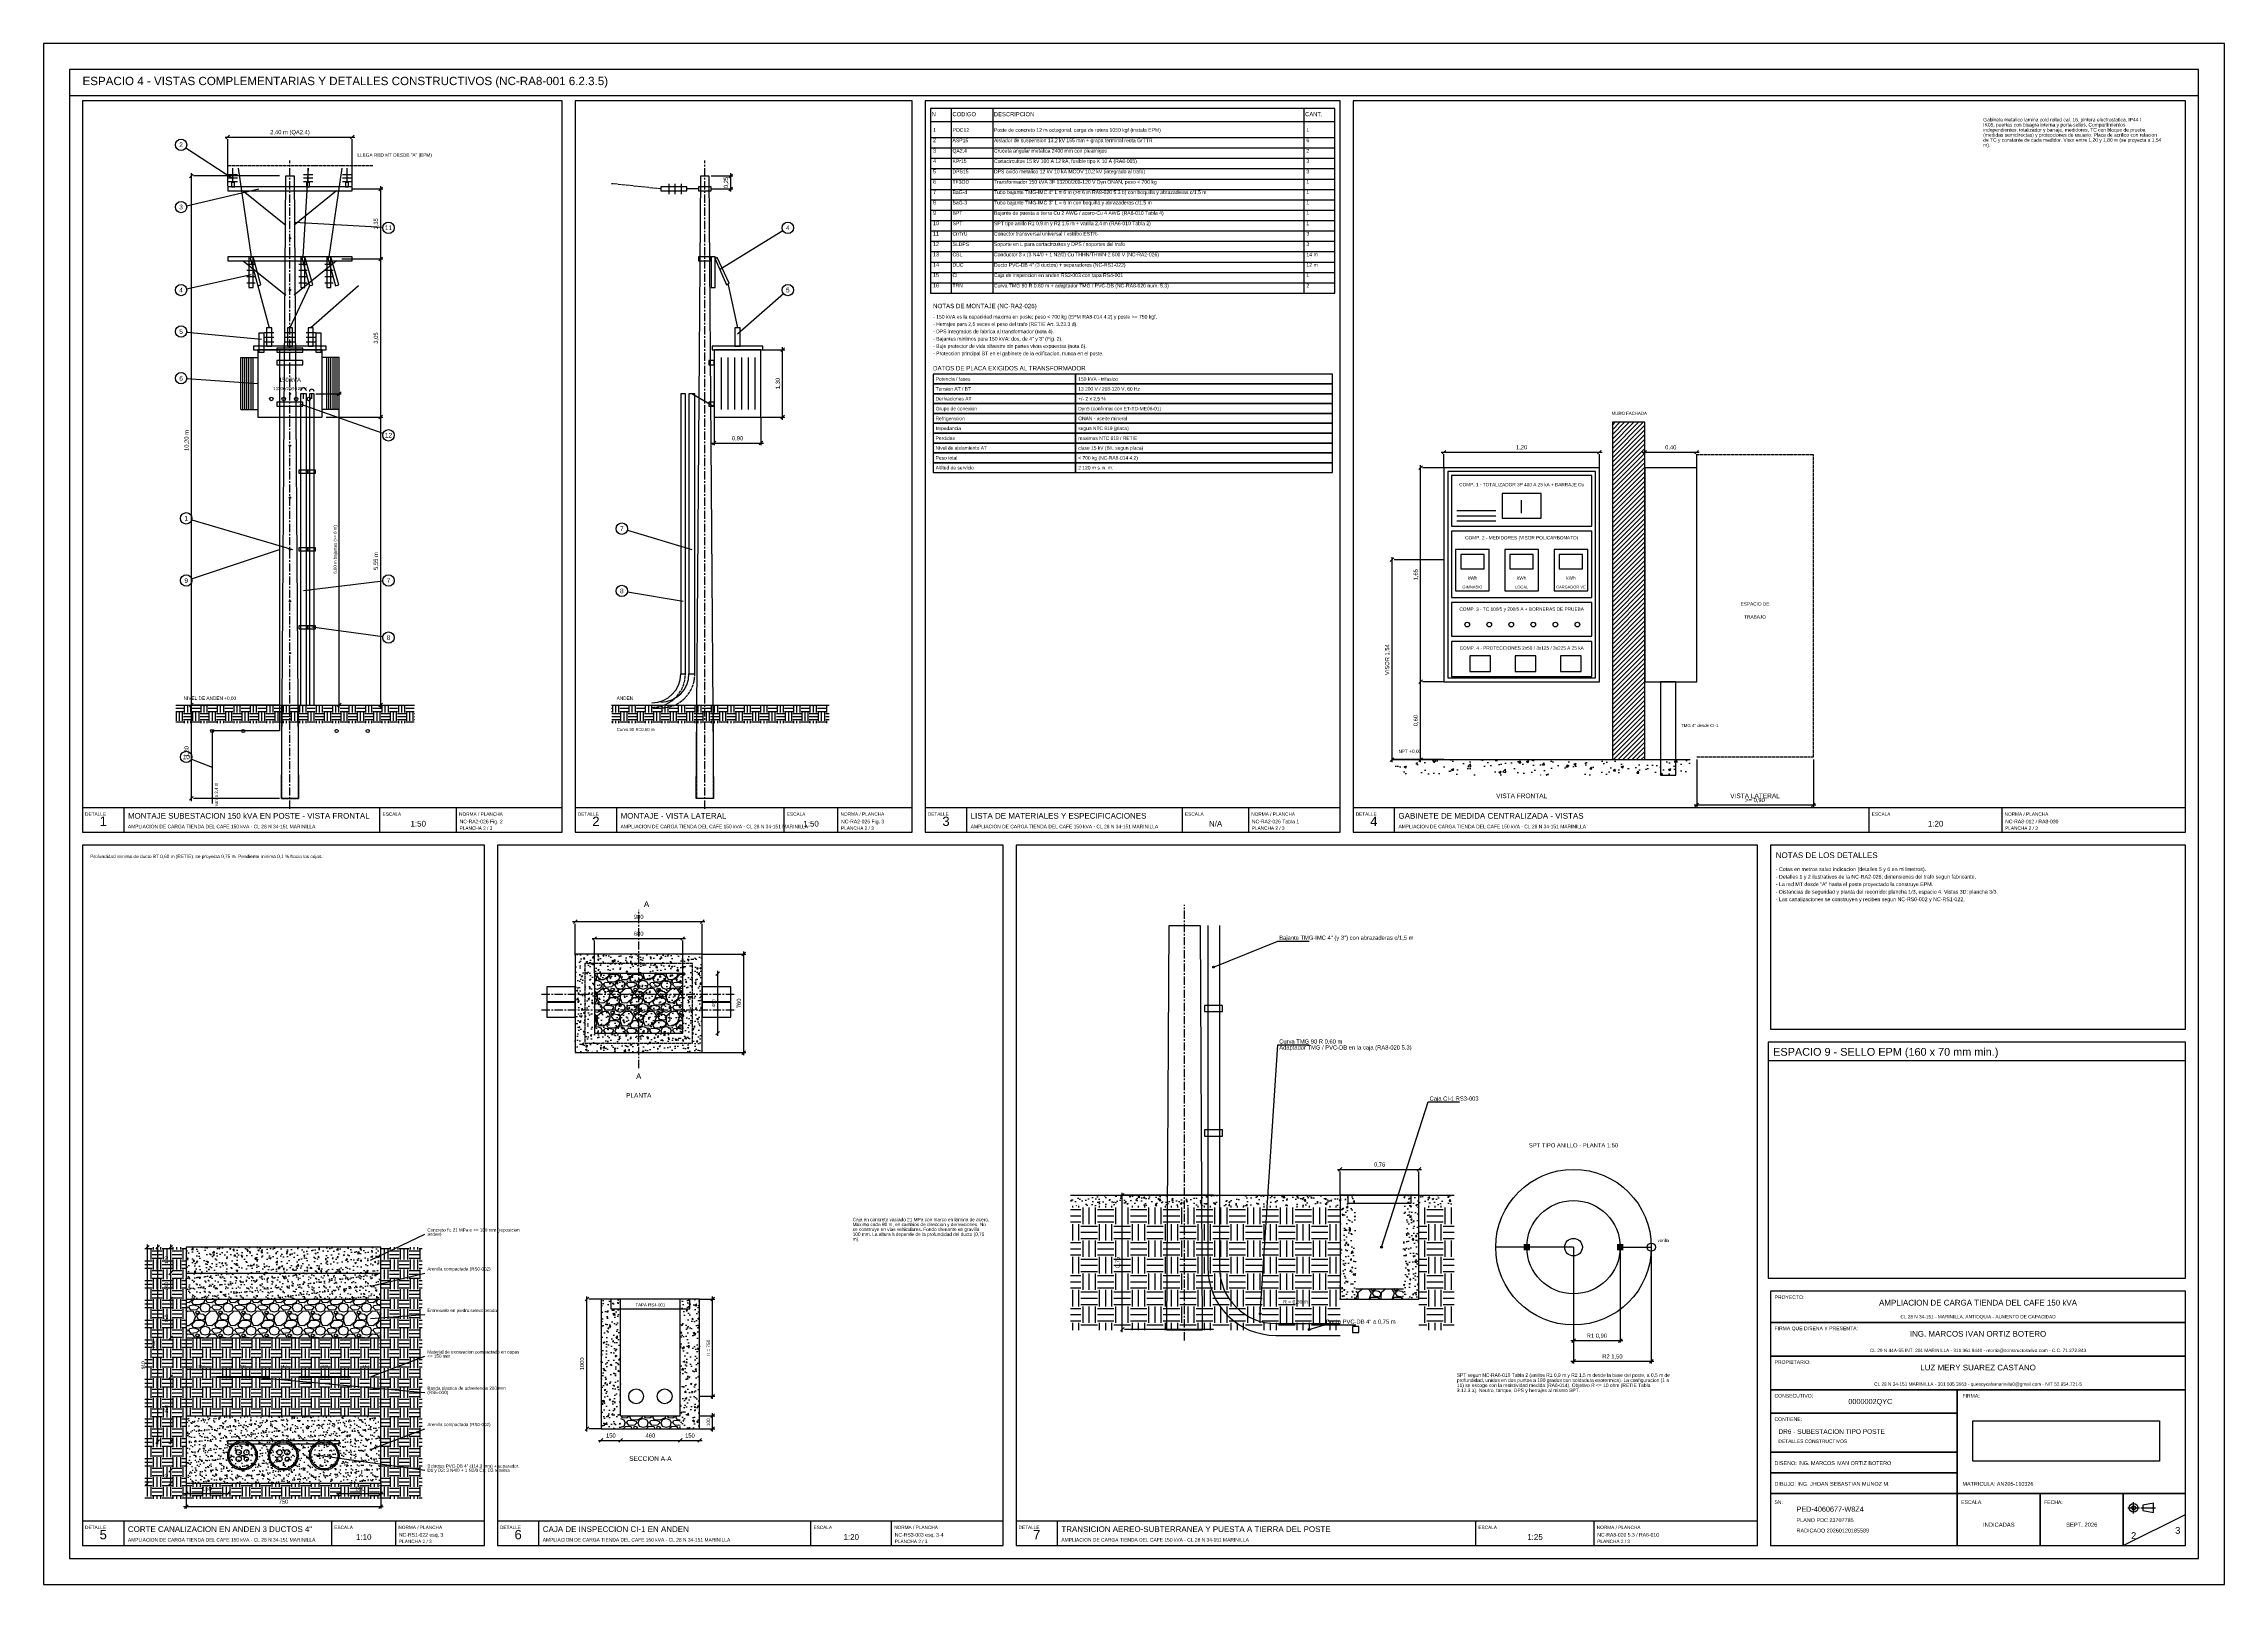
# Paper-space layout 'PLANCHA 2' of a CAD drawing. Header units: metres, sheet in millimetres. Extents: x 0 to 841, y 0 to 594.
import ezdxf
from ezdxf.enums import TextEntityAlignment as Align

# ---------------------------------------------------------------- set-up
doc = ezdxf.new("R2010")
doc.units = ezdxf.units.M
doc.linetypes.add('CENTER', pattern=[5.08, 3.175, -0.635, 0.635, -0.635])
doc.linetypes.add('DASHED', pattern=[1.524, 1.27, -0.254])
for name, color, linetype in [('COTAS', 7, 'CONTINUOUS'), ('DET_CONTORNO', 7, 'CONTINUOUS'), ('DET_FINO', 7, 'CONTINUOUS'), ('DET_HATCH', 8, 'CONTINUOUS'), ('DET_OCULTO', 8, 'DASHED'), ('EJES', 8, 'CENTER'), ('MARCO', 7, 'CONTINUOUS'), ('MT_EPM', 5, 'DASHED'), ('RETIRO', 1, 'CONTINUOUS'), ('TABLAS', 7, 'CONTINUOUS'), ('TEXTO', 7, 'CONTINUOUS'), ('TIERRA', 7, 'CONTINUOUS'), ('TITULOS', 5, 'CONTINUOUS')]:
    doc.layers.add(name, color=color, linetype=linetype)
doc.styles.add('ARIAL', font='arial.ttf')
picture_1 = doc.add_image_def('image1.png', size_in_pixel=(2301, 497))

# ---------------------------------------------------------------- blocks, each defined once
blk = doc.blocks.new('PROYECCION3')
for p, q in [((-3.2, 0), (3.2, 0)), ((0, -3.2), (0, 3.2)), ((4, 0), (12, 0))]:
    blk.add_line(p, q)
blk.add_lwpolyline([(5, -1.4), (11, -2.6), (11, 2.6), (5, 1.4)], close=True)
for radius in [2.4, 1.1]:
    blk.add_circle((0, 0), radius)

psp = doc.layouts.new('PLANCHA 2')

# ---------------------------------------------------------------- hatches: boundary and pattern name
at = {"layer": 'DET_HATCH'}
h = psp.add_hatch(dxfattribs=at)
h.set_pattern_fill('ANSI31', scale=0.4)
h.paths.add_polyline_path([(605, 318), (617.5, 318), (617.5, 448), (605, 448)])
h = psp.add_hatch(dxfattribs=at)
h.set_pattern_fill('EARTH', scale=0.5)
h.paths.add_polyline_path([(51, 339), (143, 339), (143, 332), (51, 332)])
h = psp.add_hatch(dxfattribs=at)
h.set_pattern_fill('EARTH', scale=0.5)
h.paths.add_polyline_path([(219, 339), (303, 339), (303, 332), (219, 332)])
h = psp.add_hatch(dxfattribs=at)
h.set_pattern_fill('AR-CONC', scale=0.05)
h.paths.add_polyline_path([(520, 318), (635, 318), (635, 312), (520, 312)])
h = psp.add_hatch(dxfattribs=at)
h.set_pattern_fill('AR-CONC', scale=0.03)
h.paths.add_polyline_path([(205, 205), (254, 205), (254, 243), (205, 243)])
h = psp.add_hatch(dxfattribs=at)
h.set_pattern_fill('GRAVEL', scale=0.35)
h.paths.add_polyline_path([(212.5, 212.5), (246.5, 212.5), (246.5, 235.5), (212.5, 235.5)])
h = psp.add_hatch(dxfattribs=at)
h.set_pattern_fill('AR-CONC', scale=0.03)
h.paths.add_polyline_path([(396, 150), (500, 150), (500, 146), (396, 146)])
h = psp.add_hatch(dxfattribs=at)
h.set_pattern_fill('EARTH')
h.paths.add_polyline_path([(396, 146), (500, 146), (500, 98), (396, 98)])
h = psp.add_hatch(dxfattribs=at)
h.set_pattern_fill('AR-CONC', scale=0.03)
h.paths.add_polyline_path([(500, 110), (506, 110), (506, 150), (500, 150)])
h = psp.add_hatch(dxfattribs=at)
h.set_pattern_fill('AR-CONC', scale=0.03)
h.paths.add_polyline_path([(524.4, 110), (530.4, 110), (530.4, 150), (524.4, 150)])
h = psp.add_hatch(dxfattribs=at)
h.set_pattern_fill('AR-CONC', scale=0.03)
h.paths.add_polyline_path([(530.4, 150), (544, 150), (544, 146), (530.4, 146)])
h = psp.add_hatch(dxfattribs=at)
h.set_pattern_fill('EARTH')
h.paths.add_polyline_path([(530.4, 146), (544, 146), (544, 98), (530.4, 98)])
h = psp.add_hatch(dxfattribs=at)
h.set_pattern_fill('EARTH', scale=0.6)
h.paths.add_polyline_path([(39, 130), (55, 130), (55, 33), (39, 33)])
h = psp.add_hatch(dxfattribs=at)
h.set_pattern_fill('AR-CONC', scale=0.03)
h.paths.add_polyline_path([(55, 130), (130, 130), (130, 120), (55, 120)])
h = psp.add_hatch(dxfattribs=at)
h.set_pattern_fill('EARTH', scale=0.6)
h.paths.add_polyline_path([(130, 130), (146, 130), (146, 33), (130, 33)])
for points in [[(570.8, 128.8), (573.2, 128.8), (573.2, 131.2), (570.8, 131.2)], [(606.8, 128.8), (609.2, 128.8), (609.2, 131.2), (606.8, 131.2)]]:
    psp.add_hatch(color=7, dxfattribs=at).paths.add_polyline_path(points)
h = psp.add_hatch(dxfattribs=at)
h.set_pattern_fill('AR-SAND', scale=0.06)
h.paths.add_polyline_path([(55, 120), (130, 120), (130, 110), (55, 110)])
h = psp.add_hatch(dxfattribs=at)
h.set_pattern_fill('GRAVEL', scale=0.35)
h.paths.add_polyline_path([(55, 110), (130, 110), (130, 95), (55, 95)])
h = psp.add_hatch(dxfattribs=at)
h.set_pattern_fill('AR-CONC', scale=0.03)
h.paths.add_polyline_path([(215, 60), (222.5, 60), (222.5, 110), (215, 110)])
h = psp.add_hatch(dxfattribs=at)
h.set_pattern_fill('AR-CONC', scale=0.03)
h.paths.add_polyline_path([(245.5, 60), (253, 60), (253, 110), (245.5, 110)])
h = psp.add_hatch(dxfattribs=at)
h.set_pattern_fill('GRAVEL', scale=0.35)
h.paths.add_polyline_path([(506, 110), (524.4, 110), (524.4, 114), (506, 114)])
h = psp.add_hatch(dxfattribs=at)
h.set_pattern_fill('EARTH', scale=0.6)
h.paths.add_polyline_path([(55, 95), (130, 95), (130, 65), (55, 65)])
h = psp.add_hatch(dxfattribs=at)
h.set_pattern_fill('AR-SAND', scale=0.06)
h.paths.add_polyline_path([(55, 65), (130, 65), (130, 39), (55, 39)])
h = psp.add_hatch(dxfattribs=at)
h.set_pattern_fill('GRAVEL', scale=0.35)
h.paths.add_polyline_path([(222.5, 60), (245.5, 60), (245.5, 65), (222.5, 65)])
h = psp.add_hatch(dxfattribs=at)
h.set_pattern_fill('EARTH', scale=0.6)
h.paths.add_polyline_path([(39, 39), (146, 39), (146, 33), (39, 33)])

# ---------------------------------------------------------------- linework, layer by layer
at = {"layer": 'COTAS'}
for p, q in [((70, 558), (120, 558)), ((70.3, 557.3), (71.7, 558.7)), ((71, 539), (71, 557.2)), ((118.3, 557.3), (119.7, 558.7)), ((119, 539), (119, 557.2)), ((54.845, 553.801), (73, 542)), ((56.3, 542.3), (57.7, 543.7)), ((57, 338), (57, 544)), ((91, 543), (57.8, 543)), ((129.3, 537.3), (130.7, 538.7)), ((130, 510), (130, 539)), ((257.4, 543), (265.8, 543)), ((264.3, 542.3), (265.7, 543.7)), ((264.3, 537.3), (265.7, 538.7)), ((265, 537), (265, 544)), ((55.142, 531.5), (83, 538)), ((119, 538), (130.8, 538)), ((257.4, 538), (265.8, 538)), ((130.803, 523.121), (96.6, 525)), ((285.126, 521.847), (261, 507)), ((55.148, 499.477), (80, 505)), ((115, 511), (130.8, 511)), ((119, 511), (130.8, 511)), ((129.3, 510.3), (130.7, 511.7)), ((129.3, 510.3), (130.7, 511.7)), ((130, 449), (130, 512)), ((285.345, 497.55), (267.6, 482)), ((55.19, 482.788), (84, 480)), ((277, 476), (285.8, 476)), ((284.3, 475.3), (285.7, 476.7)), ((285, 449), (285, 477)), ((55.195, 464.852), (82.6, 463)), ((130.925, 443.732), (99, 455)), ((105, 459), (114.8, 459)), ((113.3, 458.3), (114.7, 459.7)), ((114, 338), (114, 460)), ((109, 450), (130.8, 450)), ((115, 450), (130.8, 450)), ((129.3, 449.3), (130.7, 450.7)), ((129.3, 449.3), (130.7, 450.7)), ((130, 338), (130, 451)), ((258.6, 450), (258.6, 439.2)), ((276.6, 450), (276.6, 439.2)), ((277, 450), (285.8, 450)), ((284.3, 449.3), (285.7, 450.7)), ((257.6, 440), (277.6, 440)), ((257.9, 439.3), (259.3, 440.7)), ((275.9, 439.3), (277.3, 440.7)), ((530.3, 429.8), (531.7, 431.2)), ((531, 347), (531, 431.5)), ((540, 430.5), (531.8, 430.5)), ((539, 436.5), (601, 436.5)), ((539.3, 435.8), (540.7, 437.2)), ((540, 430.5), (540, 435.7)), ((599.3, 435.8), (600.7, 437.2)), ((600, 430.5), (600, 435.7)), ((616.5, 436.5), (638.5, 436.5)), ((616.8, 435.8), (618.2, 437.2)), ((617.5, 430.5), (617.5, 435.7)), ((636.8, 435.8), (638.2, 437.2)), ((637.5, 430.5), (637.5, 435.7)), ((57.111, 410.382), (96, 399)), ((225.109, 406.375), (250, 399)), ((57.087, 387.696), (91, 399)), ((519.3, 394.3), (520.7, 395.7)), ((520, 317), (520, 396)), ((540, 395), (520.8, 395)), ((130.816, 386.734), (100.2, 383)), ((225.169, 382.632), (246.6, 379)), ((130.82, 365.295), (103.4, 369)), ((530.3, 347.3), (531.7, 348.7)), ((530.3, 347.3), (531.7, 348.7)), ((531, 317), (531, 349)), ((540, 348), (531.8, 348)), ((540, 348), (531.8, 348)), ((56.3, 338.3), (57.7, 339.7)), ((56.3, 338.3), (57.7, 339.7)), ((57, 302), (57, 340)), ((91, 339), (57.8, 339)), ((91, 339), (57.8, 339)), ((105, 339), (114.8, 339)), ((109, 339), (130.8, 339)), ((113.3, 338.3), (114.7, 339.7)), ((129.3, 338.3), (130.7, 339.7)), ((57.043, 318.183), (65, 315)), ((519.3, 317.3), (520.7, 318.7)), ((540, 318), (520.8, 318)), ((530.3, 317.3), (531.7, 318.7)), ((540, 318), (531.8, 318)), ((637.5, 318), (637.5, 299.7)), ((682.5, 318), (682.5, 299.7)), ((56.3, 302.3), (57.7, 303.7)), ((91, 303), (57.8, 303)), ((636.5, 300.5), (683.5, 300.5)), ((636.8, 299.8), (638.2, 301.2)), ((681.8, 299.8), (683.2, 301.2)), ((204, 255.5), (255, 255.5)), ((204.3, 254.8), (205.7, 256.2)), ((205, 243), (205, 254.7)), ((253.3, 254.8), (254.7, 256.2)), ((254, 243), (254, 254.7)), ((211.5, 249), (247.5, 249)), ((211.8, 248.3), (213.2, 249.7)), ((212.5, 235.5), (212.5, 248.2)), ((245.8, 248.3), (247.2, 249.7)), ((246.5, 235.5), (246.5, 248.2)), ((270, 204), (270, 244)), ((451.2, 238), (476, 248)), ((476, 248), (488, 248)), ((254, 243), (270.8, 243)), ((259.3, 234.8), (260.7, 236.2)), ((260, 211.5), (260, 236.5)), ((269.3, 242.3), (270.7, 243.7)), ((259.3, 211.8), (260.7, 213.2)), ((254, 205), (270.8, 205)), ((269.3, 204.3), (270.7, 205.7)), ((469.2, 104.28), (476, 208)), ((476, 208), (488, 208)), ((516, 130), (534, 186)), ((534, 186), (546, 186)), ((499, 160), (531.4, 160)), ((499.3, 159.3), (500.7, 160.7)), ((529.7, 159.3), (531.1, 160.7)), ((500, 150), (500, 159.2)), ((530.4, 150), (530.4, 159.2)), ((415.3, 149.3), (416.7, 150.7)), ((416, 97.28), (416, 151)), ((451.2, 150), (416.8, 150)), ((126, 125), (147, 135)), ((39.3, 129.3), (40.7, 130.7)), ((40, 38), (40, 131)), ((43.3, 129.3), (44.7, 130.7)), ((44, 54), (44, 131)), ((48.3, 129.3), (49.7, 130.7)), ((49, 119), (49, 131)), ((590, 130), (590, 93.2)), ((590, 130), (590, 85.2)), ((608, 130), (608, 93.2)), ((620, 130), (620, 85.2)), ((48.3, 119.3), (49.7, 120.7)), ((48.3, 119.3), (49.7, 120.7)), ((49, 109), (49, 121)), ((126, 115), (147, 120)), ((48.3, 109.3), (49.7, 110.7)), ((48.3, 109.3), (49.7, 110.7)), ((49, 94), (49, 111)), ((208.8, 109.3), (210.2, 110.7)), ((209.5, 59), (209.5, 111)), ((215, 110), (210.3, 110)), ((253, 110), (258.8, 110)), ((257.3, 109.3), (258.7, 110.7)), ((258, 71.5), (258, 111)), ((126, 102.5), (147, 104)), ((48.3, 94.3), (49.7, 95.7)), ((415.3, 97.58), (416.7, 98.98)), ((451.2, 98.28), (416.8, 98.28)), ((488, 98.28), (494, 100)), ((494, 100), (506, 100)), ((589, 94), (609, 94)), ((589.3, 93.3), (590.7, 94.7)), ((607.3, 93.3), (608.7, 94.7)), ((126, 80), (147, 88)), ((589, 86), (621, 86)), ((589.3, 85.3), (590.7, 86.7)), ((619.3, 85.3), (620.7, 86.7)), ((48.3, 79.3), (49.7, 80.7)), ((49, 54), (49, 81)), ((55, 83), (66.7, 83)), ((66.7, 83), (86.7, 83)), ((80, 80), (147, 74)), ((86.7, 83), (98.4, 83)), ((98.4, 83), (118.4, 83)), ((118.4, 83), (130, 83)), ((253, 72.5), (258.8, 72.5)), ((257.3, 71.8), (258.7, 73.2)), ((126, 52), (147, 60)), ((208.8, 59.3), (210.2, 60.7)), ((215, 60), (210.3, 60)), ((253, 65), (258.8, 65)), ((253, 60), (258.8, 60)), ((257.3, 64.3), (258.7, 65.7)), ((257.3, 59.3), (258.7, 60.7)), ((258, 59), (258, 66)), ((43.3, 54.3), (44.7, 55.7)), ((48.3, 54.3), (49.7, 55.7)), ((214, 55.5), (223.5, 55.5)), ((214.3, 54.8), (215.7, 56.2)), ((221.5, 55.5), (246.5, 55.5)), ((221.8, 54.8), (223.2, 56.2)), ((221.8, 54.8), (223.2, 56.2)), ((244.5, 55.5), (254, 55.5)), ((244.8, 54.8), (246.2, 56.2)), ((244.8, 54.8), (246.2, 56.2)), ((252.3, 54.8), (253.7, 56.2)), ((48.3, 43.3), (49.7, 44.7)), ((49, 38), (49, 45)), ((105, 50), (147, 44)), ((39.3, 38.3), (40.7, 39.7)), ((48.3, 38.3), (49.7, 39.7)), ((54, 35), (72, 35)), ((54.3, 34.3), (55.7, 35.7)), ((55, 39), (55, 29.2)), ((70.3, 34.3), (71.7, 35.7)), ((113, 35), (131, 35)), ((113.3, 34.3), (114.7, 35.7)), ((129.3, 34.3), (130.7, 35.7)), ((130, 39), (130, 29.2)), ((54, 30), (131, 30)), ((54.3, 29.3), (55.7, 30.7)), ((129.3, 29.3), (130.7, 30.7))]:
    psp.add_line(p, q, dxfattribs=at)
for centre, radius in [((53, 555), 2.2), ((53, 531), 2.2), ((133, 523), 2.2), ((287, 523), 2.2), ((53, 499), 2.2), ((287, 499), 2.2), ((53, 483), 2.2), ((53, 465), 2.2), ((133, 443), 2.2), ((55, 411), 2.2), ((223, 407), 2.2), ((55, 387), 2.2), ((133, 387), 2.2), ((223, 383), 2.2), ((133, 365), 2.2), ((55, 319), 2.2), ((451.2, 238), 0.35), ((516, 130), 0.35), ((469.2, 104.28), 0.35), ((488, 98.28), 0.35)]:
    psp.add_circle(centre, radius, dxfattribs=at)
at = {"layer": 'DET_CONTORNO'}
for p, q in [((241.2, 536), (241.2, 540)), ((243.6, 536), (243.6, 540)), ((246, 536), (246, 540)), ((637.5, 348), (637.5, 430.5)), ((545, 414), (560, 414)), ((545, 412), (560, 412)), ((545, 410), (560, 410)), ((51, 339), (143, 339)), ((219, 339), (303, 339)), ((520, 318), (635, 318)), ((448.92, 254), (448.92, 122.28)), ((453.48, 254), (453.48, 122.28)), ((396, 150), (544, 150)), ((475.2, 100.56), (500, 100.56)), ((475.2, 96), (500, 96))]:
    psp.add_line(p, q, dxfattribs=at)
for points in [[(71, 537.2), (119, 537.2), (119, 538.8), (71, 538.8)], [(91.7, 303), (93.4, 543), (96.6, 543), (98.3, 303)], [(251.7, 303), (253.4, 543), (256.6, 543), (258.3, 303)], [(252.6, 537.2), (257.4, 537.2), (257.4, 538.8), (252.6, 538.8)], [(71, 510.2), (119, 510.2), (119, 511.8), (71, 511.8)], [(79.6, 511.4), (82.6, 500.6), (83.8, 501), (80.8, 511.8)], [(99.6, 511.4), (102.6, 500.6), (103.8, 501), (100.8, 511.8)], [(109.6, 511.4), (112.6, 500.6), (113.8, 501), (110.8, 511.8)], [(252.6, 510.2), (257.4, 510.2), (257.4, 511.8), (252.6, 511.8)], [(259, 511), (263.4, 501), (264.4, 501.6), (259.8, 511.6)], [(86, 477.4), (88, 477.4), (88, 484.4), (86, 484.4)], [(94, 477.4), (96, 477.4), (96, 484.4), (94, 484.4)], [(102, 477.4), (104, 477.4), (104, 484.4), (102, 484.4)], [(266.6, 477.4), (268.6, 477.4), (268.6, 484.4), (266.6, 484.4)], [(81, 476), (109, 476), (109, 477.4), (81, 477.4)], [(82.6, 450), (107.4, 450), (107.4, 476), (82.6, 476)], [(257.8, 476), (277.4, 476), (277.4, 477.4), (257.8, 477.4)], [(258.6, 450), (276.6, 450), (276.6, 476), (258.6, 476)], [(99.06, 339), (101.34, 339), (101.34, 459), (99.06, 459)], [(102.51, 339), (104.29, 339), (104.29, 459), (102.51, 459)], [(245.71, 351), (247.49, 351), (247.49, 459), (245.71, 459)], [(248.86, 351), (251.14, 351), (251.14, 459), (248.86, 459)], [(605, 318), (617.5, 318), (617.5, 448), (605, 448)], [(540, 348), (600, 348), (600, 430.5), (540, 430.5)], [(617.5, 348), (637.5, 348), (637.5, 430.5), (617.5, 430.5)], [(562.5, 411), (577.5, 411), (577.5, 420.5), (562.5, 420.5)], [(544.5, 383), (557.5, 383), (557.5, 399), (544.5, 399)], [(563.5, 383), (576.5, 383), (576.5, 399), (563.5, 399)], [(582.5, 383), (595.5, 383), (595.5, 399), (582.5, 399)], [(550, 352), (558, 352), (558, 358), (550, 358)], [(567.5, 352), (575.5, 352), (575.5, 358), (567.5, 358)], [(585, 352), (593, 352), (593, 358), (585, 358)], [(433.2, 98), (434, 254), (446, 254), (446.8, 98)], [(205, 205), (254, 205), (254, 243), (205, 243)], [(194, 224.65), (205, 224.65), (205, 230.35), (194, 230.35)], [(254, 224.65), (265, 224.65), (265, 230.35), (254, 230.35)], [(194, 218.65), (205, 218.65), (205, 224.35), (194, 224.35)], [(254, 218.65), (265, 218.65), (265, 224.35), (254, 224.35)], [(500, 110), (530.4, 110), (530.4, 150), (500, 150)], [(503, 147), (527.4, 147), (527.4, 150), (503, 150)], [(55, 39), (130, 39), (130, 130), (55, 130)], [(215, 60), (253, 60), (253, 110), (215, 110)], [(218.75, 106.25), (249.25, 106.25), (249.25, 110), (218.75, 110)], [(504.8, 97.08), (507.2, 97.08), (507.2, 99.48), (504.8, 99.48)], [(71, 55.5), (114, 55.5), (114, 54), (71, 54)]]:
    psp.add_lwpolyline(points, close=True, dxfattribs=at)
for points in [[(71.2, 543.6), (74.8, 543.6)], [(71.2, 542.2), (74.8, 542.2)], [(71.2, 540.8), (74.8, 540.8)], [(100.2, 543.6), (103.8, 543.6)], [(100.2, 542.2), (103.8, 542.2)], [(100.2, 540.8), (103.8, 540.8)], [(115.2, 543.6), (118.8, 543.6)], [(115.2, 542.2), (118.8, 542.2)], [(115.2, 540.8), (118.8, 540.8)]]:
    psp.add_lwpolyline(points, dxfattribs=at)
for centre, radius in [((87.8, 457), 0.7), ((92.6, 457), 0.7), ((97.4, 457), 0.7), ((102.2, 457), 0.7), ((549, 370), 0.9), ((557.5, 370), 0.9), ((566, 370), 0.9), ((574.5, 370), 0.9), ((583, 370), 0.9), ((591.5, 370), 0.9), ((590, 130), 3.4), ((620, 130), 1.6), ((228.5, 72.5), 2.85), ((239.5, 72.5), 2.85), ((76.7, 49.7), 5.715), ((92.46, 49.7), 5.715), ((108.22, 49.7), 5.715)]:
    psp.add_circle(centre, radius, dxfattribs=at)
for centre, radius, start, end in [((100.2, 460.14), 1.14, 0, 180), ((103.4, 459.89), 0.89, 0, 180), ((234.6, 351), 11.11, 270, 360), ((238, 351), 10.86, 270, 360), ((475.2, 122.28), 26.28, 180, 270), ((475.2, 122.28), 21.72, 180, 270)]:
    psp.add_arc(centre, radius, start, end, dxfattribs=at)
at = {"layer": 'DET_FINO'}
for p, q in [((73, 540.4), (73, 546)), ((75, 546), (80, 511.8)), ((102, 546), (100, 511.8)), ((102, 540.4), (102, 546)), ((115, 546), (110, 511.8)), ((117, 540.4), (117, 546)), ((77, 537.2), (93.4, 524)), ((113, 537.2), (96.6, 524)), ((252.6, 538), (248, 538)), ((77, 510.2), (93.4, 497)), ((78.4, 509), (81.6, 509)), ((78.4, 506.6), (81.6, 506.6)), ((113, 510.2), (96.6, 497)), ((98.4, 509), (101.6, 509)), ((98.4, 506.6), (101.6, 506.6)), ((108.4, 509), (111.6, 509)), ((108.4, 506.6), (111.6, 506.6)), ((78.4, 504.2), (81.6, 504.2)), ((78.4, 501.8), (81.6, 501.8)), ((82.6, 500.6), (87, 484.4)), ((102.6, 500.6), (95, 484.4)), ((98.4, 504.2), (101.6, 504.2)), ((98.4, 501.8), (101.6, 501.8)), ((121.4, 500.6), (103, 484.4)), ((108.4, 504.2), (111.6, 504.2)), ((108.4, 501.8), (111.6, 501.8)), ((264, 501), (267.6, 484.4)), ((85.2, 482.6), (88.8, 482.6)), ((85.2, 480.8), (88.8, 480.8)), ((93.2, 482.6), (96.8, 482.6)), ((93.2, 480.8), (96.8, 480.8)), ((101.2, 482.6), (104.8, 482.6)), ((101.2, 480.8), (104.8, 480.8)), ((76, 453), (76, 473)), ((76, 473), (82.6, 473)), ((76.8, 453), (76.8, 473)), ((77.6, 453), (77.6, 473)), ((78.4, 453), (78.4, 473)), ((79.2, 453), (79.2, 473)), ((80, 453), (80, 473)), ((80.8, 453), (80.8, 473)), ((85.2, 479), (88.8, 479)), ((93.2, 479), (96.8, 479)), ((101.2, 479), (104.8, 479)), ((114, 473), (107.4, 473)), ((109.2, 453), (109.2, 473)), ((110, 453), (110, 473)), ((110.8, 453), (110.8, 473)), ((111.6, 453), (111.6, 473)), ((112.4, 453), (112.4, 473)), ((113.2, 453), (113.2, 473)), ((114, 453), (114, 473)), ((261.4, 453), (261.4, 473)), ((264, 453), (264, 473)), ((266.6, 453), (266.6, 473)), ((269.2, 453), (269.2, 473)), ((271.8, 453), (271.8, 473)), ((274.4, 453), (274.4, 473)), ((100.2, 457), (100.2, 459)), ((103.4, 457), (103.4, 459)), ((258.6, 454), (250, 459)), ((76, 453), (82.6, 453)), ((114, 453), (107.4, 453)), ((570, 413), (570, 418)), ((55, 120), (130, 120)), ((55, 110), (130, 110)), ((222.5, 65), (222.5, 110)), ((245.5, 65), (245.5, 110)), ((506, 114), (524.4, 114)), ((55, 95), (130, 95)), ((55, 65), (130, 65)), ((222.5, 65), (245.5, 65)), ((55, 39), (130, 39))]:
    psp.add_line(p, q, dxfattribs=at)
for points in [[(72.4, 538.8), (73.6, 538.8), (73.6, 540.4), (72.4, 540.4)], [(101.4, 538.8), (102.6, 538.8), (102.6, 540.4), (101.4, 540.4)], [(116.4, 538.8), (117.6, 538.8), (117.6, 540.4), (116.4, 540.4)], [(238, 537.2), (248, 537.2), (248, 538.8), (238, 538.8)], [(79.2, 500), (80.8, 500), (80.8, 511.8), (79.2, 511.8)], [(99.2, 500), (100.8, 500), (100.8, 511.8), (99.2, 511.8)], [(109.2, 500), (110.8, 500), (110.8, 511.8), (109.2, 511.8)], [(257.4, 500), (259, 500), (259, 511.8), (257.4, 511.8)], [(83, 475), (85, 475), (85, 482.4), (83, 482.4)], [(105, 475), (107, 475), (107, 482.4), (105, 482.4)], [(90, 475), (100, 475), (100, 476.6), (90, 476.6)], [(90, 470.2), (100, 470.2), (100, 471.8), (90, 471.8)], [(256.6, 470.2), (258.6, 470.2), (258.6, 471.8), (256.6, 471.8)], [(90, 454.2), (100, 454.2), (100, 455.8), (90, 455.8)], [(256.6, 454.2), (258.6, 454.2), (258.6, 455.8), (256.6, 455.8)], [(98.46, 428.4), (101.94, 428.4), (101.94, 429.6), (98.46, 429.6)], [(101.91, 428.4), (104.89, 428.4), (104.89, 429.6), (101.91, 429.6)], [(541.5, 349.5), (598.5, 349.5), (598.5, 429), (541.5, 429)], [(543, 408), (597, 408), (597, 427.5), (543, 427.5)], [(543, 380.5), (597, 380.5), (597, 406), (543, 406)], [(98.46, 398.4), (101.94, 398.4), (101.94, 399.6), (98.46, 399.6)], [(101.91, 398.4), (104.89, 398.4), (104.89, 399.6), (101.91, 399.6)], [(546.5, 391.5), (555.5, 391.5), (555.5, 397), (546.5, 397)], [(565.5, 391.5), (574.5, 391.5), (574.5, 397), (565.5, 397)], [(584.5, 391.5), (593.5, 391.5), (593.5, 397), (584.5, 397)], [(543, 365.5), (597, 365.5), (597, 378.5), (543, 378.5)], [(98.46, 368.4), (101.94, 368.4), (101.94, 369.6), (98.46, 369.6)], [(101.91, 368.4), (104.89, 368.4), (104.89, 369.6), (101.91, 369.6)], [(543, 350), (597, 350), (597, 363.5), (543, 363.5)], [(623.5, 312), (629.5, 312), (629.5, 348), (623.5, 348)], [(212.5, 212.5), (246.5, 212.5), (246.5, 235.5), (212.5, 235.5)], [(447.72, 220.8), (454.68, 220.8), (454.68, 223.2), (447.72, 223.2)], [(447.72, 172.8), (454.68, 172.8), (454.68, 175.2), (447.72, 175.2)]]:
    psp.add_lwpolyline(points, close=True, dxfattribs=at)
for centre, radius in [((95, 519), 0.25), ((95, 499), 0.25), ((95, 479), 0.25), ((95, 459), 0.25), ((95, 439), 0.25), ((95, 419), 0.25), ((95, 399), 0.25), ((95, 379), 0.25), ((95, 359), 0.25), ((76.7, 49.7), 5.2), ((75.2, 50.9), 1), ((78.2, 50.9), 1), ((92.46, 49.7), 5.2), ((90.96, 50.9), 1), ((93.96, 50.9), 1), ((108.22, 49.7), 5.2), ((75.2, 48.3), 1), ((78.2, 48.3), 0.8), ((90.96, 48.3), 1), ((93.96, 48.3), 0.8)]:
    psp.add_circle(centre, radius, dxfattribs=at)
at = {"layer": 'DET_OCULTO'}
for p, q in [((91.8, 339), (91.8, 303)), ((98.2, 339), (98.2, 303)), ((251.8, 339), (251.8, 303)), ((258.2, 339), (258.2, 303))]:
    psp.add_line(p, q, dxfattribs=at)
for points in [[(637.5, 319), (682.5, 319), (682.5, 435.5), (637.5, 435.5)], [(91.7, 303), (98.3, 303)]]:
    psp.add_lwpolyline(points, dxfattribs=at)
psp.add_lwpolyline([(208.7, 208.7), (250.3, 208.7), (250.3, 239.3), (208.7, 239.3)], close=True, dxfattribs=at)
for centre, radius in [((234.6, 351), 12.89), ((238, 351), 13.14)]:
    psp.add_arc(centre, radius, 270, 360, dxfattribs=at)
at = {"layer": 'EJES'}
for p, q in [((95, 299), (95, 549)), ((255, 299), (255, 549)), ((440, 94), (440, 262)), ((229.5, 199), (229.5, 260)), ((192, 227.5), (267, 227.5)), ((192, 221.5), (267, 221.5))]:
    psp.add_line(p, q, dxfattribs=at)
at = {"layer": 'MARCO'}
for p, q in [((10, 574), (831, 574)), ((15, 299.5), (200, 299.5)), ((31, 290), (31, 299.5)), ((129.7, 290), (129.7, 299.5)), ((159.226, 290), (159.226, 299.5)), ((205, 299.5), (335, 299.5)), ((221, 290), (221, 299.5)), ((285.6, 290), (285.6, 299.5)), ((306.348, 290), (306.348, 299.5)), ((340, 299.5), (500, 299.5)), ((356, 290), (356, 299.5)), ((439.2, 290), (439.2, 299.5)), ((464.736, 290), (464.736, 299.5)), ((505, 299.5), (826, 299.5)), ((521, 290), (521, 299.5)), ((704.02, 290), (704.02, 299.5)), ((755.252, 290), (755.252, 299.5)), ((665, 202), (826, 202)), ((15, 24.5), (170, 24.5)), ((31, 15), (31, 24.5)), ((111.1, 15), (111.1, 24.5)), ((135.838, 15), (135.838, 24.5)), ((175, 24.5), (370, 24.5)), ((191, 15), (191, 24.5)), ((295.9, 15), (295.9, 24.5)), ((327.022, 15), (327.022, 24.5)), ((375, 24.5), (661, 24.5)), ((391, 15), (391, 24.5)), ((552.32, 15), (552.32, 24.5)), ((597.966, 15), (597.966, 24.5))]:
    psp.add_line(p, q, dxfattribs=at)
for points in [[(0, 0), (841, 0), (841, 594), (0, 594)], [(10, 10), (831, 10), (831, 584), (10, 584)], [(15, 290), (200, 290), (200, 572), (15, 572)], [(205, 290), (335, 290), (335, 572), (205, 572)], [(340, 290), (500, 290), (500, 572), (340, 572)], [(505, 290), (826, 290), (826, 572), (505, 572)], [(15, 15), (170, 15), (170, 285), (15, 285)], [(175, 15), (370, 15), (370, 285), (175, 285)], [(375, 15), (661, 15), (661, 285), (375, 285)], [(666, 214), (826, 214), (826, 285), (666, 285)], [(665, 118), (826, 118), (826, 209), (665, 209)], [(666, 15), (826, 15), (826, 113), (666, 113)]]:
    psp.add_lwpolyline(points, close=True, dxfattribs=at)
at = {"layer": 'MT_EPM'}
for p, q in [((71, 547), (127, 547)), ((238, 538), (219, 540))]:
    psp.add_line(p, q, dxfattribs=at)
at = {"layer": 'RETIRO'}
for points in [[(66.7, 80.2), (86.7, 80.2), (86.7, 79.8), (66.7, 79.8)], [(98.4, 80.2), (118.4, 80.2), (118.4, 79.8), (98.4, 79.8)]]:
    psp.add_lwpolyline(points, close=True, dxfattribs=at)
at = {"layer": 'TABLAS'}
for p, q in [((342, 564), (498, 564)), ((350, 569), (350, 497.8)), ((366, 569), (366, 497.8)), ((486, 569), (486, 497.8)), ((342, 557.8), (498, 557.8)), ((342, 553.8), (498, 553.8)), ((342, 549.8), (498, 549.8)), ((342, 545.8), (498, 545.8)), ((342, 541.8), (498, 541.8)), ((342, 537.8), (498, 537.8)), ((342, 533.8), (498, 533.8)), ((342, 529.8), (498, 529.8)), ((342, 525.8), (498, 525.8)), ((342, 521.8), (498, 521.8)), ((342, 517.8), (498, 517.8)), ((342, 513.8), (498, 513.8)), ((342, 509.8), (498, 509.8)), ((342, 505.8), (498, 505.8)), ((342, 501.8), (498, 501.8)), ((342, 497.8), (498, 497.8)), ((802, 15), (826, 27))]:
    psp.add_line(p, q, dxfattribs=at)
for points in [[(342, 497.8), (498, 497.8), (498, 569), (342, 569)], [(343, 462.82), (398, 462.82), (398, 466.62), (343, 466.62)], [(343, 459.02), (398, 459.02), (398, 462.82), (343, 462.82)], [(398, 462.82), (497, 462.82), (497, 466.62), (398, 466.62)], [(398, 459.02), (497, 459.02), (497, 462.82), (398, 462.82)], [(343, 455.22), (398, 455.22), (398, 459.02), (343, 459.02)], [(343, 451.42), (398, 451.42), (398, 455.22), (343, 455.22)], [(398, 455.22), (497, 455.22), (497, 459.02), (398, 459.02)], [(398, 451.42), (497, 451.42), (497, 455.22), (398, 455.22)], [(343, 447.62), (398, 447.62), (398, 451.42), (343, 451.42)], [(343, 443.82), (398, 443.82), (398, 447.62), (343, 447.62)], [(398, 447.62), (497, 447.62), (497, 451.42), (398, 451.42)], [(398, 443.82), (497, 443.82), (497, 447.62), (398, 447.62)], [(343, 440.02), (398, 440.02), (398, 443.82), (343, 443.82)], [(343, 436.22), (398, 436.22), (398, 440.02), (343, 440.02)], [(398, 440.02), (497, 440.02), (497, 443.82), (398, 443.82)], [(398, 436.22), (497, 436.22), (497, 440.02), (398, 440.02)], [(343, 432.42), (398, 432.42), (398, 436.22), (343, 436.22)], [(343, 428.62), (398, 428.62), (398, 432.42), (343, 432.42)], [(398, 432.42), (497, 432.42), (497, 436.22), (398, 436.22)], [(398, 428.62), (497, 428.62), (497, 432.42), (398, 432.42)], [(666, 101), (826, 101), (826, 113), (666, 113)], [(666, 88), (826, 88), (826, 101), (666, 101)], [(666, 75), (826, 75), (826, 88), (666, 88)], [(666, 66), (738, 66), (738, 75), (666, 75)], [(738, 35), (826, 35), (826, 75), (738, 75)], [(666, 51), (738, 51), (738, 66), (666, 66)], [(666, 43), (738, 43), (738, 51), (666, 51)], [(666, 35), (738, 35), (738, 43), (666, 43)], [(666, 15), (738, 15), (738, 35), (666, 35)], [(738, 15), (770, 15), (770, 35), (738, 35)], [(770, 15), (802, 15), (802, 35), (770, 35)], [(802, 15), (826, 15), (826, 35), (802, 35)]]:
    psp.add_lwpolyline(points, close=True, dxfattribs=at)
at = {"layer": 'TIERRA'}
for p, q in [((91, 476), (91, 329)), ((91, 329), (65, 329)), ((65, 329), (65, 301)), ((77, 329), (77, 329)), ((572, 130), (560, 130)), ((590, 130), (572, 130)), ((608, 130), (620, 130))]:
    psp.add_line(p, q, dxfattribs=at)
for centre, radius in [((65, 329), 0.6), ((77, 329), 0.6), ((113, 329), 0.6), ((125, 329), 0.6), ((590, 130), 30), ((590, 130), 18)]:
    psp.add_circle(centre, radius, dxfattribs=at)

# ---------------------------------------------------------------- block references
at = {"layer": 'TEXTO', "xscale": 0.7, "yscale": 0.7}
psp.add_blockref('PROYECCION3', (806, 29.5), dxfattribs=at)

# ---------------------------------------------------------------- texts
at = {"layer": 'COTAS', "style": 'ARIAL'}
for s, height, p in [('2,40 m (QA2.4)', 1.6, (95, 558.6)), ('0,90', 1.6, (267.6, 440.6)), ('1,20', 1.6, (570, 437.1)), ('0,40', 1.6, (627.5, 437.1)), ('>= 0,90', 1.6, (660, 301.1)), ('980', 1.6, (229.5, 256.1)), ('680', 1.6, (229.5, 249.6)), ('0,76', 1.6, (515.2, 160.6)), ('R1 0,90', 1.6, (599, 94.6)), ('117', 1.1, (60.85, 83.2)), ('200', 1.1, (76.7, 83.2)), ('117', 1.1, (92.55, 83.2)), ('200', 1.1, (108.4, 83.2)), ('117', 1.1, (124.2, 83.2)), ('R2 1,50', 1.6, (605, 86.6)), ('150', 1.6, (218.75, 56.1)), ('460', 1.6, (234, 56.1)), ('150', 1.6, (249.25, 56.1)), ('160', 1.6, (63, 35.6)), ('160', 1.6, (122, 35.6)), ('750', 1.6, (92.5, 30.6))]:
    psp.add_text(s, height=height, dxfattribs=at).set_placement(p, align=Align.BOTTOM_CENTER)
for s, height, p in [('0,25', 1.6, (264.4, 540.5)), ('1,35', 1.6, (129.4, 524.5)), ('3,05', 1.6, (129.4, 480.5)), ('1,30', 1.6, (284.4, 463)), ('10,20 m', 1.6, (56.4, 441)), ('6,00 m bajantes (>= 6 m)', 1.2, (113.4, 399)), ('5,55 m', 1.6, (129.4, 394.5)), ('1,65', 1.6, (530.4, 389.25)), ('VISOR 1,54', 1.6, (519.4, 356.5)), ('0,60', 1.6, (530.4, 333)), ('1,80', 1.6, (56.4, 321)), ('460', 1.3, (259.4, 224)), ('760', 1.6, (269.4, 224)), ('100', 1.3, (48.4, 125)), ('0,75', 1.6, (415.4, 124.14)), ('100', 1.3, (48.4, 115)), ('150', 1.3, (48.4, 102.5)), ('750', 1.3, (43.4, 92.5)), ('h = 750', 1.3, (257.4, 91.25)), ('910', 1.3, (39.4, 84.5)), ('1000', 1.6, (208.9, 85)), ('250', 1.3, (48.4, 67.5)), ('100', 1.3, (257.4, 62.5)), ('50', 1.3, (48.4, 41.5))]:
    psp.add_text(s, height=height, rotation=90, dxfattribs=at).set_placement(p, align=Align.BOTTOM_CENTER)
at = {"layer": 'TEXTO', "style": 'ARIAL'}
for s, height, p in [('Gabinete metalico lamina cold rolled cal. 16, pintura electrostatica, IP44 /', 1.35, (748, 564)), ('2', 1.5, (343, 556)), ('1', 1.5, (343, 560)), ('ASP15', 1.4, (350.5, 556)), ('POC12', 1.4, (350.5, 560)), ('Aislador de suspension 13,2 kV 165 mm + grapa terminal recta GrTTR', 1.4, (366.5, 556)), ('Poste de concreto 12 m octogonal, carga de rotura 1050 kgf (instala EPM)', 1.4, (366.5, 560)), ('6', 1.4, (487, 556)), ('1', 1.4, (487, 560)), ('de TC y constante de cada medidor. Visor entre 1,20 y 1,80 m (se proyecta a 1,54', 1.35, (748, 556.17)), ('(medidas semidirectas) y protecciones de usuario. Placa de acrilico con relacion', 1.35, (748, 558.128)), ('m).', 1.35, (748, 554.213)), ('independientes: totalizador y barraje, medidores, TC con bloque de prueba', 1.35, (748, 560.085)), ('IK05, puertas con bisagra interna y porta-sellos. Compartimientos', 1.35, (748, 562.043)), ('LLEGA RED MT DESDE "A" (EPM)', 1.3, (121, 550.4)), ('4', 1.5, (343, 548)), ('3', 1.5, (343, 552)), ('QA2.4', 1.4, (350.5, 552)), ('KPr15', 1.4, (350.5, 548)), ('Cruceta angular metalica 2400 mm con pieamigos', 1.4, (366.5, 552)), ('Cortacircuitos 15 kV 100 A 12 kA, fusible tipo K 10 A (RA8-005)', 1.4, (366.5, 548)), ('3', 1.4, (487, 548)), ('2', 1.4, (487, 552)), ('5', 1.5, (343, 544)), ('6', 1.5, (343, 540)), ('TF3OD', 1.4, (350.5, 540)), ('DPS15', 1.4, (350.5, 544)), ('Transformador 150 kVA 3F 13200/208-120 V Dyn ONAN, peso < 700 kg', 1.4, (366.5, 540)), ('DPS oxido metalico 12 kV 10 kA MCOV 10,2 kV (integrado al trafo)', 1.4, (366.5, 544)), ('3', 1.4, (487, 544)), ('1', 1.4, (487, 540)), ('8', 1.5, (343, 532)), ('7', 1.5, (343, 536)), ('BaG-4', 1.4, (350.5, 536)), ('BaG-3', 1.4, (350.5, 532)), ('Tubo bajante TMG-IMC 4" L = 6 m (>= 6 m RA8-020 5.3 b) con boquilla y abrazaderas c/1,5 m', 1.4, (366.5, 536)), ('Tubo bajante TMG-IMC 3" L = 6 m con boquilla y abrazaderas c/1,5 m', 1.4, (366.5, 532)), ('1', 1.4, (487, 536)), ('1', 1.4, (487, 532)), ('9', 1.5, (343, 528)), ('10', 1.5, (343, 524)), ('11', 1.5, (343, 520)), ('SPT', 1.4, (350.5, 524)), ('CnTrU', 1.4, (350.5, 520)), ('BPT', 1.4, (350.5, 528)), ('SPT tipo anillo R1 0,9 m y R2 1,5 m + varilla 2,4 m (RA6-010 Tabla 2)', 1.4, (366.5, 524)), ('Conector transversal universal / estribo ESTR-', 1.4, (366.5, 520)), ('Bajante de puesta a tierra Cu 2 AWG / acero-Cu 4 AWG (RA6-010 Tabla 4)', 1.4, (366.5, 528)), ('3', 1.4, (487, 520)), ('1', 1.4, (487, 528)), ('1', 1.4, (487, 524)), ('12', 1.5, (343, 516)), ('13', 1.5, (343, 512)), ('SLDPS', 1.4, (350.5, 516)), ('CBL', 1.4, (350.5, 512)), ('Soporte en L para cortacircuitos y DPS / soportes del trafo', 1.4, (366.5, 516)), ('Conductor 3 x (3 N4/0 + 1 N2/0) Cu THHN/THWN-2 600 V (NC-RA2-026)', 1.4, (366.5, 512)), ('3', 1.4, (487, 516)), ('14 m', 1.4, (487, 512)), ('14', 1.5, (343, 508)), ('15', 1.5, (343, 504)), ('CI', 1.4, (350.5, 504)), ('DUC', 1.4, (350.5, 508)), ('Caja de inspeccion en anden RS3-003 con tapa RS4-001', 1.4, (366.5, 504)), ('Ducto PVC-DB 4" (3 ductos) + separadores (NC-RS1-022)', 1.4, (366.5, 508)), ('12 m', 1.4, (487, 508)), ('1', 1.4, (487, 504)), ('16', 1.5, (343, 500)), ('TRN', 1.4, (350.5, 500)), ('Curva TMG 90 R 0,60 m + adaptador TMG / PVC-DB (NC-RA8-020 num. 5.3)', 1.4, (366.5, 500)), ('2', 1.4, (487, 500)), ('- 150 kVA es la capacidad maxima en poste; peso < 700 kg (EPM RA8-014 4.2) y poste >= 750 kgf.', 1.4, (343, 488)), ('- Herrajes para 2,5 veces el peso del trafo (RETIE Art. 3.23.3 d).', 1.4, (343, 485.17)), ('- DPS integrados de fabrica al transformador (nota 4).', 1.4, (343, 482.34)), ('- Bajantes minimos para 150 kVA: dos, de 4" y 3" (Fig. 2).', 1.4, (343, 479.51)), ('- Buje protector de vida silvestre sin partes vivas expuestas (nota 6).', 1.4, (343, 476.68)), ('- Proteccion principal BT en el gabinete de la edificacion, nunca en el poste.', 1.4, (343, 473.85)), ('Potencia / fases', 1.35, (344, 464.02)), ('150 kVA - trifasico', 1.35, (399, 464.02)), ('Tension AT / BT', 1.35, (344, 460.22)), ('Derivaciones AT', 1.35, (344, 456.42)), ('+/- 2 x 2,5 %', 1.35, (399, 456.42)), ('13 200 V / 208-120 V, 60 Hz', 1.35, (399, 460.22)), ('Grupo de conexion', 1.35, (344, 452.62)), ('Refrigeracion', 1.35, (344, 448.82)), ('Impedancia', 1.35, (344, 445.02)), ('segun NTC 819 (placa)', 1.35, (399, 445.02)), ('ONAN - aceite mineral', 1.35, (399, 448.82)), ('Dyn5 (confirmar con ET-TD-ME06-01)', 1.35, (399, 452.62)), ('Perdidas', 1.35, (344, 441.22)), ('Nivel de aislamiento AT', 1.35, (344, 437.42)), ('clase 15 kV (BIL segun placa)', 1.35, (399, 437.42)), ('maximas NTC 818 / RETIE', 1.35, (399, 441.22)), ('Altitud de servicio', 1.35, (344, 429.82)), ('Peso total', 1.35, (344, 433.62)), ('< 700 kg (NC-RA8-014 4.2)', 1.35, (399, 433.62)), ('2 120 m s. n. m.', 1.35, (399, 429.82)), ('NIVEL DE ANDEN +0,00', 1.3, (54, 341)), ('ANDEN', 1.3, (221, 341)), ('Curva 90 R=0,60 m', 1.2, (221, 329)), ('TMG 4" desde CI-1', 1.2, (631.5, 330.5)), ('NPT +0,00', 1.3, (522.5, 320.5)), ('NC-RA2-026 Fig. 2', 1.4, (160.426, 293.4)), ('NC-RA2-026 Fig. 3', 1.4, (307.548, 293.4)), ('NC-RA2-026 Tabla 1', 1.4, (465.936, 293.4)), ('NC-RA8-012 / RA8-030', 1.4, (756.452, 293.4)), ('AMPLIACION DE CARGA TIENDA DEL CAFE 150 kVA - CL 28 N 34-151 MARINILLA', 1.35, (32.5, 291.5)), ('PLANCHA 2 / 3', 1.3, (160.426, 290.9)), ('AMPLIACION DE CARGA TIENDA DEL CAFE 150 kVA - CL 28 N 34-151 MARINILLA', 1.35, (222.5, 291.5)), ('PLANCHA 2 / 3', 1.3, (307.548, 290.9)), ('AMPLIACION DE CARGA TIENDA DEL CAFE 150 kVA - CL 28 N 34-151 MARINILLA', 1.35, (357.5, 291.5)), ('PLANCHA 2 / 3', 1.3, (465.936, 290.9)), ('AMPLIACION DE CARGA TIENDA DEL CAFE 150 kVA - CL 28 N 34-151 MARINILLA', 1.35, (522.5, 291.5)), ('PLANCHA 2 / 3', 1.3, (756.452, 290.9)), ('Profundidad minima de ducto BT 0,60 m (RETIE); se proyecta 0,75 m. Pendiente minima 0,1 % hacia las cajas.', 1.3, (18, 280)), ('- Cotas en metros salvo indicacion (detalles 5 y 6 en milimetros).', 1.45, (668, 275)), ('- Detalles 1 y 2 ilustrativos de la NC-RA2-026; dimensiones del trafo segun fabricante.', 1.45, (668, 272.097)), ('- La red MT desde "A" hasta el poste proyectado la construye EPM.', 1.45, (668, 269.195)), ('- Distancias de seguridad y planta del recorrido: plancha 1/3, espacio 4. Vistas 3D: plancha 3/3.', 1.45, (668, 266.292)), ('- Las canalizaciones se construyen y reciben segun NC-RS0-002 y NC-RS1-022.', 1.45, (668, 263.39)), ('Bajante TMG-IMC 4" (y 3") con abrazaderas c/1,5 m', 1.6, (476.5, 248.5)), ('Adaptador TMG / PVC-DB en la caja (RA8-020 5.3)', 1.6, (476.5, 206.18)), ('Curva TMG 90 R 0,60 m', 1.6, (476.5, 208.5)), ('Caja CI-1 RS3-003', 1.6, (534.5, 186.5)), ('anden)', 1.25, (148, 134.375)), ("Concreto f'c 21 MPa e >= 100 mm (reposicion", 1.25, (148, 136)), ('se construye en vias vehiculares. Fondo drenante en gravilla', 1.3, (312, 136.23)), ('Caja en concreto vaciado 21 MPa con marco en lamina de acero.', 1.3, (312, 140)), ('100 mm. La altura h depende de la profundidad del ducto (0,75', 1.3, (312, 134.345)), ('Maximo cada 80 m, en cambios de direccion y derivaciones. No', 1.3, (312, 138.115)), ('m).', 1.3, (312, 132.46)), ('varilla', 1.2, (622.4, 132)), ('Arenilla compactada (RS0-002)', 1.25, (148, 121)), ('R = 0,60 m', 1.4, (478, 108.28)), ('Entresuelo en piedra seleccionada', 1.25, (148, 105)), ('Ducto PVC-DB 4" a 0,75 m', 1.6, (494.5, 100.5)), ('<= 150 mm', 1.25, (148, 87.375)), ('Material de excavacion compactado en capas', 1.25, (148, 89)), ('Banda plastica de advertencia 200 mm', 1.25, (148, 75)), ('SPT segun NC-RA6-010 Tabla 2 (anillos R1 0,9 m y R2 1,5 m desde la base del poste, a 0,5 m de', 1.35, (545, 80)), ('profundidad, unidos en dos puntos a 180 grados con soldadura exotermica). La configuracion (1 a', 1.35, (545, 78.043)), ('11) se escoge con la resistividad medida (RA6-014). Objetivo R <= 10 ohm (RETIE Tabla', 1.35, (545, 76.085)), ('(RS5-010)', 1.25, (148, 73.375)), ('3.12.3.a). Neutro, tanque, DPS y herrajes al mismo SPT.', 1.35, (545, 74.128)), ('0000002QYC', 2, (696, 69.5)), ('Arenilla compactada (RS0-002)', 1.25, (148, 61)), ('DR6 - SUBESTACION TIPO POSTE', 1.8, (669, 58)), ('DETALLES CONSTRUCTIVOS', 1.35, (669, 54.5)), ('3 ductos PVC-DB 4" (114,3 mm) + separador.', 1.25, (148, 45)), ('D1 y D2: 3 N4/0 + 1 N2/0 Cu; D3 reserva', 1.25, (148, 43.375)), ('DISENO: ING. MARCOS IVAN ORTIZ BOTERO', 1.5, (667.5, 46)), ('DIBUJO: ING. JHOAN SEBASTIAN MUNOZ M.', 1.5, (667.5, 38)), ('MATRICULA: AN205-110326', 1.5, (740, 38)), ('PLANO PDC 23707785', 1.5, (676, 24)), ('PED-4060677-W8Z4', 2, (676, 28)), ('AMPLIACION DE CARGA TIENDA DEL CAFE 150 kVA - CL 28 N 34-151 MARINILLA', 1.35, (32.5, 16.5)), ('PLANCHA 2 / 3', 1.3, (137.038, 15.9)), ('NC-RS1-022 esq. 3', 1.4, (137.038, 18.4)), ('AMPLIACION DE CARGA TIENDA DEL CAFE 150 kVA - CL 28 N 34-151 MARINILLA', 1.35, (192.5, 16.5)), ('PLANCHA 2 / 3', 1.3, (328.222, 15.9)), ('NC-RS3-003 esq. 3-4', 1.4, (328.222, 18.4)), ('AMPLIACION DE CARGA TIENDA DEL CAFE 150 kVA - CL 28 N 34-151 MARINILLA', 1.35, (392.5, 16.5)), ('PLANCHA 2 / 3', 1.3, (599.166, 15.9)), ('NC-RA8-020 5.3 / RA6-010', 1.4, (599.166, 18.4)), ('RADICADO 20260120185589', 1.5, (676, 20)), ('2', 2.6, (805, 17.5)), ('3', 2.6, (822, 19.5))]:
    psp.add_text(s, height=height, dxfattribs=at).set_placement(p)
for s, height, p in [('2', 1.8, (53, 555)), ('3', 1.8, (53, 531)), ('11', 1.8, (133, 523)), ('4', 1.8, (287, 523)), ('4', 1.8, (53, 499)), ('5', 1.8, (287, 499)), ('5', 1.8, (53, 483)), ('6', 1.8, (53, 465)), ('150 kVA', 1.6, (95, 464.4)), ('13200/208-120 V', 1.2, (95, 461)), ('12', 1.8, (133, 443)), ('COMP. 1 - TOTALIZADOR 3P 400 A 25 kA + BARRAJE Cu', 1.3, (570, 424)), ('1', 1.8, (55, 411)), ('7', 1.8, (223, 407)), ('COMP. 2 - MEDIDORES (VISOR POLICARBONATO)', 1.3, (570, 403.5)), ('9', 1.8, (55, 387)), ('7', 1.8, (133, 387)), ('kWh', 1.3, (551, 388)), ('kWh', 1.3, (570, 388)), ('kWh', 1.3, (589, 388)), ('8', 1.8, (223, 383)), ('GIMNASIO', 1.1, (551, 384.5)), ('LOCAL', 1.1, (570, 384.5)), ('CARGADOR VE', 1.1, (589, 384.5)), ('ESPACIO DE', 1.3, (660, 378)), ('COMP. 3 - TC 100/5 y 200/5 A + BORNERAS DE PRUEBA', 1.3, (570, 376)), ('TRABAJO', 1.3, (660, 373)), ('8', 1.8, (133, 365)), ('COMP. 4 - PROTECCIONES 2x50 / 3x125 / 3x225 A 25 kA', 1.3, (570, 361)), ('10', 1.8, (55, 319)), ('AMPLIACION DE CARGA TIENDA DEL CAFE 150 kVA', 2.2, (746, 108.6)), ('TAPA RS4-001', 1.2, (234, 107.75)), ('CL 28 N 34-151 - MARINILLA, ANTIOQUIA - AUMENTO DE CAPACIDAD', 1.3, (746, 103.2)), ('ING. MARCOS IVAN ORTIZ BOTERO', 2.2, (746, 96.6)), ('CL 29 N 44A-35 INT. 201 MARINILLA - 311 361 8440 - mortiz@constructorariva.com - C.C. 71.272.843', 1.3, (746, 90.2)), ('LUZ MERY SUAREZ CASTANO', 2.2, (746, 83.6)), ('CL 28 N 34-151 MARINILLA - 301 505 3663 - quesoycafemarinilla0@gmail.com - NIT 52.954.721-5', 1.3, (746, 77.2)), ('INDICADAS', 1.6, (754, 23)), ('SEPT. 2026', 1.6, (786, 23))]:
    psp.add_text(s, height=height, dxfattribs=at).set_placement(p, align=Align.MIDDLE_CENTER)
for s, height, p in [('MURO FACHADA', 1.2, (611.5, 450.5)), ('1:50', 2.2, (144.463, 291.5)), ('1:50', 2.2, (295.974, 291.5)), ('N/A', 2.2, (451.968, 291.5)), ('1:20', 2.2, (729.636, 291.5)), ('1:10', 2.2, (123.469, 16.5)), ('1:20', 2.2, (311.461, 16.5)), ('1:25', 2.2, (575.143, 16.5))]:
    psp.add_text(s, height=height, dxfattribs=at).set_placement(p, align=Align.BOTTOM_CENTER)
psp.add_text('varilla 2,4 m', height=1.2, rotation=90, dxfattribs=at).set_placement((66, 300), align=Align.TOP_LEFT)
at = {"layer": 'TITULOS', "style": 'ARIAL'}
for s, height, p in [('ESPACIO 4 - VISTAS COMPLEMENTARIAS Y DETALLES CONSTRUCTIVOS (NC-RA8-001 6.2.3.5)', 3.2, (15, 578)), ('N', 1.6, (342.5, 566)), ('CODIGO', 1.6, (350.5, 566)), ('DESCRIPCION', 1.6, (366.5, 566)), ('CANT.', 1.6, (486.5, 566)), ('NOTAS DE MONTAJE (NC-RA2-026)', 1.7, (343, 492)), ('DATOS DE PLACA EXIGIDOS AL TRANSFORMADOR', 1.7, (343, 468.02)), ('DETALLE', 1.3, (16, 296.3)), ('MONTAJE SUBESTACION 150 kVA EN POSTE - VISTA FRONTAL', 2.2, (32.5, 295.2)), ('ESCALA', 1.3, (130.7, 296.3)), ('NORMA / PLANCHA', 1.3, (160.226, 296.3)), ('DETALLE', 1.3, (206, 296.3)), ('MONTAJE - VISTA LATERAL', 2.2, (222.5, 295.2)), ('ESCALA', 1.3, (286.6, 296.3)), ('NORMA / PLANCHA', 1.3, (307.348, 296.3)), ('DETALLE', 1.3, (341, 296.3)), ('LISTA DE MATERIALES Y ESPECIFICACIONES', 2.2, (357.5, 295.2)), ('ESCALA', 1.3, (440.2, 296.3)), ('NORMA / PLANCHA', 1.3, (465.736, 296.3)), ('DETALLE', 1.3, (506, 296.3)), ('GABINETE DE MEDIDA CENTRALIZADA - VISTAS', 2.2, (522.5, 295.2)), ('ESCALA', 1.3, (705.02, 296.3)), ('NORMA / PLANCHA', 1.3, (756.252, 296.3)), ('NOTAS DE LOS DETALLES', 2.2, (668, 280)), ('ESPACIO 9 - SELLO EPM (160 x 70 mm min.)', 3, (667, 203.8)), ('PROYECTO:', 1.4, (667.5, 110)), ('FIRMA QUE DISENA Y PRESENTA:', 1.4, (667.5, 98)), ('PROPIETARIO:', 1.4, (667.5, 85)), ('CONSECUTIVO:', 1.4, (667.5, 72)), ('FIRMA:', 1.4, (740, 72)), ('CONTIENE:', 1.4, (667.5, 63)), ('SN:', 1.4, (667.5, 31)), ('ESCALA:', 1.4, (739.5, 31)), ('FECHA:', 1.4, (771.5, 31)), ('DETALLE', 1.3, (16, 21.3)), ('CORTE CANALIZACION EN ANDEN 3 DUCTOS 4"', 2.2, (32.5, 20.2)), ('ESCALA', 1.3, (112.1, 21.3)), ('NORMA / PLANCHA', 1.3, (136.838, 21.3)), ('DETALLE', 1.3, (176, 21.3)), ('CAJA DE INSPECCION CI-1 EN ANDEN', 2.2, (192.5, 20.2)), ('ESCALA', 1.3, (296.9, 21.3)), ('NORMA / PLANCHA', 1.3, (328.022, 21.3)), ('DETALLE', 1.3, (376, 21.3)), ('TRANSICION AEREO-SUBTERRANEA Y PUESTA A TIERRA DEL POSTE', 2.2, (392.5, 20.2)), ('ESCALA', 1.3, (553.32, 21.3)), ('NORMA / PLANCHA', 1.3, (598.966, 21.3))]:
    psp.add_text(s, height=height, dxfattribs=at).set_placement(p)
for s, p in [('VISTA FRONTAL', (570, 304)), ('VISTA LATERAL', (660, 304)), ('PLANTA', (229.5, 188.5)), ('SECCION A-A', (234, 48.5))]:
    psp.add_text(s, height=1.8, dxfattribs=at).set_placement(p, align=Align.MIDDLE_CENTER)
for s, height, p in [('1', 3.6, (23, 291.3)), ('2', 3.6, (213, 291.3)), ('3', 3.6, (348, 291.3)), ('4', 3.6, (513, 291.3)), ('SPT TIPO ANILLO - PLANTA 1:50', 1.6, (590, 168)), ('5', 3.6, (23, 16.3)), ('6', 3.6, (183, 16.3)), ('7', 3.6, (383, 16.3))]:
    psp.add_text(s, height=height, dxfattribs=at).set_placement(p, align=Align.BOTTOM_CENTER)
psp.add_text('A', height=2.2, dxfattribs=at).set_placement((231.5, 260.5), align=Align.BOTTOM_LEFT)
psp.add_text('A', height=2.2, dxfattribs=at).set_placement((229.5, 197), align=Align.TOP_CENTER)

# ---------------------------------------------------------------- pictures from other files: only their frames are drawn
image = psp.add_image(picture_1, insert=(744, 47.5), size_in_units=(72, 15.6))

doc.saveas('drawing.dxf')
